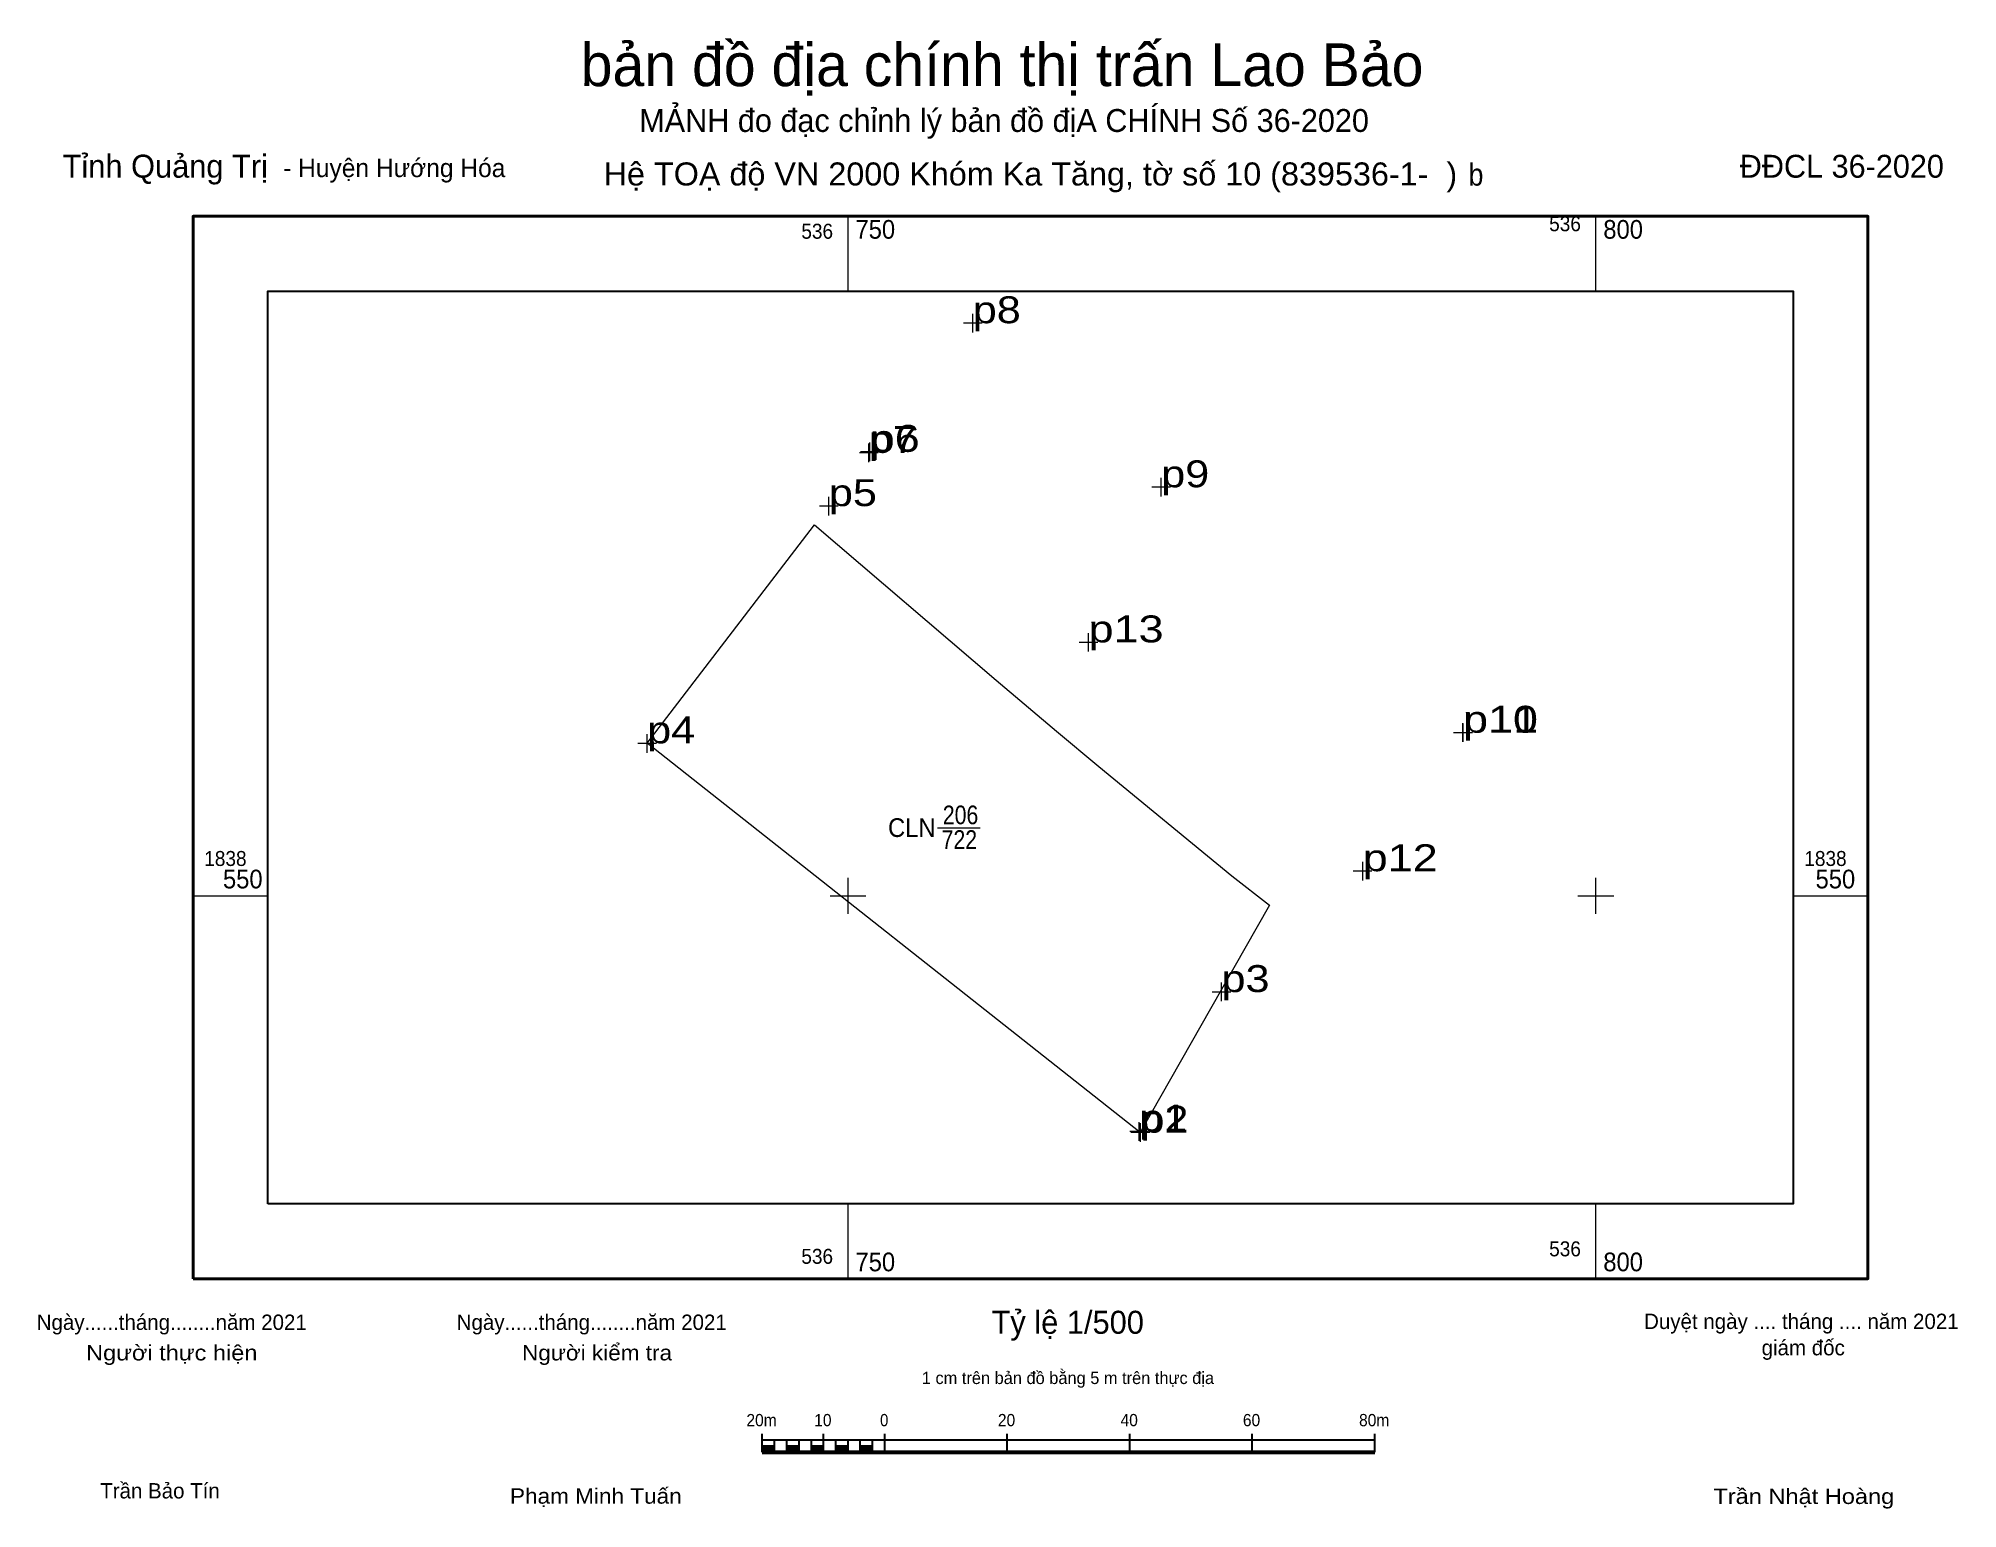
# Model space of a CAD drawing. Header units: metres. Extents: x 536487 to 537054, y 1838504 to 1838655.
# Drawn here: x 536695.9 to 536824.2, y 1838509 to 1838607.3 of the extents above; entities that cross this region are included whole.
import ezdxf
from ezdxf.enums import TextEntityAlignment as Align

# ---------------------------------------------------------------- set-up
doc = ezdxf.new("R2010")
doc.units = ezdxf.units.M
doc.header["$LTSCALE"] = 0.5
for name, color, linetype, lineweight in [('10', 7, 'Continuous', 13), ('13', 7, 'Continuous', 13), ('2', 7, 'Continuous', 25), ('63', 7, 'Continuous', 13), ('7', 7, 'Continuous', 13)]:
    doc.layers.add(name, color=color, linetype=linetype, lineweight=lineweight)
doc.layers.add('12', color=7, linetype='Continuous')

msp = doc.modelspace()

# ---------------------------------------------------------------- texts
at = {"layer": '12'}
for s, width, p in [('p8', 1.2, (536758.34, 1838588.29)), ('p7', 1.2, (536751.39, 1838579.62)), ('p6', 1.25, (536751.45, 1838579.69)), ('p9', 1.2, (536770.94, 1838577.32)), ('p5', 1.2, (536748.72, 1838576.06)), ('p13', 1.25, (536766.08, 1838566.95)), ('p10', 1.25, (536791.11, 1838560.91)), ('p11', 1.25, (536791.12, 1838560.91)), ('p4', 1.2, (536736.57, 1838560.2)), ('p12', 1.25, (536784.41, 1838551.65)), ('p3', 1.2, (536774.97, 1838543.57)), ('p1', 1.2, (536769.47, 1838534.25)), ('p2', 1.2, (536769.55, 1838534.17))]:
    msp.add_text(s, height=1.8, dxfattribs=dict(at, width=width)).set_placement(p)
at = {"layer": '13'}
for s, width, p in [('CLN', 0.95, (536754.265, 1838553.94)), ('206', 0.85, (536757.525, 1838554.79)), ('722', 0.85, (536757.445, 1838553.14))]:
    msp.add_text(s, height=1.25, dxfattribs=dict(at, width=width)).set_placement(p, align=Align.CENTER)
at = {"layer": '2'}
for s, height, p in [('bản đồ địa chính thị trấn Lao Bảo', 2.86, (536760.3, 1838604.14)), ('MẢNH đo đạc chỉnh lý bản đồ địA CHÍNH Số 36-2020', 1.53, (536760.435, 1838601.08)), ('Ngày......tháng........năm 2021', 1.025, (536704.785, 1838520.98)), ('Ngày......tháng........năm 2021', 1.025, (536732.865, 1838520.98)), ('Tỷ lệ 1/500', 1.54, (536764.69, 1838520.72)), ('Duyệt ngày .... tháng .... năm 2021', 1.025, (536813.74, 1838521.04)), ('giám đốc', 1.025, (536813.865, 1838519.28)), ('1 cm trên bản đồ bằng 5 m trên thực địa', 0.8188, (536764.705, 1838517.36)), ('Trần Bảo Tín', 1.024, (536704, 1838509.71))]:
    msp.add_text(s, height=height, dxfattribs=at).set_placement(p, align=Align.CENTER)
for s, height, p in [('Tỉnh Quảng Trị ', 1.539, (536697.49, 1838598.02)), ('- Huyện Hướng Hóa', 1.228, (536712.23, 1838598.06))]:
    msp.add_text(s, height=height, dxfattribs=at).set_placement(p)
for s, height, width, p in [('Hệ TOẠ độ VN 2000 Khóm Ka Tăng, tờ số 10 (839536-1-  )', 1.54, 1.05, (536762.195, 1838597.5)), ('b', 1.476, 0.9, (536791.99, 1838597.49)), ('Người thực hiện', 1.024, 1.15, (536704.785, 1838518.94)), ('Người kiểm tra', 1.024, 1.1, (536733.22, 1838518.94)), ('20m', 0.8188, 0.95, (536744.22, 1838514.54)), ('10', 0.8188, 0.95, (536748.32, 1838514.54)), ('0', 0.8188, 0.9, (536752.42, 1838514.54)), ('20', 0.8188, 0.95, (536760.6, 1838514.54)), ('40', 0.8188, 0.95, (536768.8, 1838514.54)), ('60', 0.8188, 0.95, (536776.98, 1838514.54)), ('80m', 0.8188, 0.95, (536785.18, 1838514.54)), ('Phạm Minh Tuấn', 1.025, 1.1, (536733.14, 1838509.36)), ('Trần Nhật Hoàng', 1.025, 1.15, (536813.905, 1838509.34))]:
    msp.add_text(s, height=height, dxfattribs=dict(at, width=width)).set_placement(p, align=Align.CENTER)
msp.add_text('ĐĐCL 36-2020', height=1.53, dxfattribs=at).set_placement((536823.27, 1838598.02), align=Align.RIGHT)
at = {"layer": '63', "width": 0.95}
for p in [(536749, 1838593.94), (536799, 1838594.44), (536799, 1838525.9), (536749, 1838525.4)]:
    msp.add_text('536', height=1, dxfattribs=at).set_placement(p, align=Align.RIGHT)
for s, height, p in [('750', 1.25, (536750.5, 1838593.94)), ('800', 1.25, (536800.5, 1838593.94)), ('1838', 1, (536706.96, 1838552)), ('1838', 1, (536706.96, 1838552)), ('1838', 1, (536813.94, 1838552)), ('1838', 1, (536813.94, 1838552)), ('550', 1.25, (536708.21, 1838550.5)), ('550', 1.25, (536814.69, 1838550.5)), ('750', 1.25, (536750.5, 1838524.9)), ('800', 1.25, (536800.5, 1838524.9))]:
    msp.add_text(s, height=height, dxfattribs=at).set_placement(p)

# ---------------------------------------------------------------- hatches: boundary and pattern name
at = {"layer": '2'}
for points in [[(536744.27, 1838512.81), (536745.09, 1838512.81), (536745.09, 1838513.22), (536744.27, 1838513.22)], [(536745.91, 1838512.81), (536746.73, 1838512.81), (536746.73, 1838513.22), (536745.91, 1838513.22)], [(536747.55, 1838512.81), (536748.37, 1838512.81), (536748.37, 1838513.22), (536747.55, 1838513.22)], [(536749.19, 1838512.81), (536750, 1838512.81), (536750, 1838513.22), (536749.19, 1838513.22)], [(536750.82, 1838512.81), (536751.64, 1838512.81), (536751.64, 1838513.22), (536750.82, 1838513.22)]]:
    msp.add_hatch(color=256, dxfattribs=at).paths.add_polyline_path(points)

# ---------------------------------------------------------------- linework, layer by layer
at = {"layer": '10'}
msp.add_lwpolyline([(536747.75, 1838574.8), (536759.91, 1838564.42), (536763.95, 1838561.02), (536766.78, 1838558.65), (536775.67, 1838551.34), (536778.19, 1838549.37), (536774.98, 1838543.74), (536769.53, 1838534.19), (536736.57, 1838560.2)], close=True, dxfattribs=at)
at = {"layer": '13'}
msp.add_line((536755.98, 1838554.55), (536758.84, 1838554.55), dxfattribs=at)
at = {"layer": '2'}
for p, q in [((536744.27, 1838512.81), (536744.27, 1838514.04)), ((536748.37, 1838512.81), (536748.37, 1838514.04)), ((536752.46, 1838512.81), (536752.46, 1838514.04)), ((536760.65, 1838512.81), (536760.65, 1838514.04)), ((536768.84, 1838512.81), (536768.84, 1838514.04)), ((536777.03, 1838512.81), (536777.03, 1838514.04)), ((536785.22, 1838512.81), (536785.22, 1838514.04)), ((536744.27, 1838513.63), (536785.22, 1838513.63)), ((536745.09, 1838512.81), (536745.09, 1838513.63)), ((536745.91, 1838512.81), (536745.91, 1838513.63)), ((536746.73, 1838512.81), (536746.73, 1838513.63)), ((536747.55, 1838512.81), (536747.55, 1838513.63)), ((536749.19, 1838512.81), (536749.19, 1838513.63)), ((536750, 1838512.81), (536750, 1838513.63)), ((536750.82, 1838512.81), (536750.82, 1838513.63)), ((536751.64, 1838512.81), (536751.64, 1838513.63))]:
    msp.add_line(p, q, dxfattribs=at)
at = {"layer": '2', "lineweight": 53}
msp.add_line((536744.27, 1838512.81), (536785.22, 1838512.81), dxfattribs=at)
at = {"layer": '2', "lineweight": 13}
for points in [[(536744.27, 1838512.81), (536745.09, 1838512.81), (536745.09, 1838513.22), (536744.27, 1838513.22)], [(536745.91, 1838512.81), (536746.73, 1838512.81), (536746.73, 1838513.22), (536745.91, 1838513.22)], [(536747.55, 1838512.81), (536748.37, 1838512.81), (536748.37, 1838513.22), (536747.55, 1838513.22)], [(536749.19, 1838512.81), (536750, 1838512.81), (536750, 1838513.22), (536749.19, 1838513.22)], [(536750.82, 1838512.81), (536751.64, 1838512.81), (536751.64, 1838513.22), (536750.82, 1838513.22)]]:
    msp.add_lwpolyline(points, close=True, dxfattribs=at)
at = {"layer": '63'}
for p, q in [((536750, 1838590.44), (536750, 1838595.44)), ((536800, 1838590.44), (536800, 1838595.44)), ((536750, 1838548.8), (536750, 1838551.2)), ((536800, 1838548.8), (536800, 1838551.2)), ((536706.21, 1838550), (536711.21, 1838550)), ((536748.8, 1838550), (536751.2, 1838550)), ((536798.8, 1838550), (536801.2, 1838550)), ((536813.19, 1838550), (536818.19, 1838550)), ((536750, 1838524.4), (536750, 1838529.4)), ((536800, 1838524.4), (536800, 1838529.4))]:
    msp.add_line(p, q, dxfattribs=at)
at = {"layer": '63', "lineweight": 40}
msp.add_lwpolyline([(536706.21, 1838524.4), (536706.21, 1838595.44), (536818.19, 1838595.44), (536818.19, 1838524.4)], close=True, dxfattribs=at)
at = {"layer": '63', "lineweight": 25}
msp.add_lwpolyline([(536711.21, 1838529.4), (536711.21, 1838590.44), (536813.19, 1838590.44), (536813.19, 1838529.4)], close=True, dxfattribs=at)
msp.add_lwpolyline([(536711.21, 1838529.4), (536711.21, 1838590.44), (536813.19, 1838590.44), (536813.19, 1838529.4)], close=True, dxfattribs=at)
msp.add_lwpolyline([(536711.21, 1838529.4), (536711.21, 1838590.44), (536813.19, 1838590.44), (536813.19, 1838529.4)], close=True, dxfattribs=at)
at = {"layer": '7'}
for p, q in [((536758.34, 1838587.67), (536758.34, 1838588.92)), ((536758.97, 1838588.29), (536757.72, 1838588.29)), ((536752.01, 1838579.62), (536750.76, 1838579.62)), ((536752.07, 1838579.69), (536750.83, 1838579.69)), ((536751.39, 1838578.99), (536751.39, 1838580.24)), ((536751.45, 1838579.06), (536751.45, 1838580.31)), ((536771.57, 1838577.32), (536770.32, 1838577.32)), ((536770.94, 1838576.7), (536770.94, 1838577.95)), ((536749.35, 1838576.06), (536748.1, 1838576.06)), ((536748.72, 1838575.43), (536748.72, 1838576.68)), ((536766.7, 1838566.95), (536765.45, 1838566.95)), ((536766.08, 1838566.33), (536766.08, 1838567.57)), ((536791.11, 1838560.29), (536791.11, 1838561.54)), ((536791.12, 1838560.29), (536791.12, 1838561.53)), ((536737.19, 1838560.19), (536735.95, 1838560.19)), ((536736.57, 1838559.57), (536736.57, 1838560.82)), ((536791.73, 1838560.91), (536790.49, 1838560.91)), ((536791.75, 1838560.91), (536790.5, 1838560.91)), ((536785.03, 1838551.65), (536783.78, 1838551.65)), ((536784.41, 1838551.03), (536784.41, 1838552.27)), ((536775.59, 1838543.57), (536774.34, 1838543.57)), ((536774.97, 1838542.95), (536774.97, 1838544.2)), ((536769.47, 1838533.63), (536769.47, 1838534.87)), ((536769.55, 1838533.55), (536769.55, 1838534.8)), ((536770.09, 1838534.25), (536768.84, 1838534.25)), ((536770.17, 1838534.17), (536768.92, 1838534.17))]:
    msp.add_line(p, q, dxfattribs=at)

msp.set_redraw_order([(e.dxf.handle, doc.entitydb.next_handle()) for e in msp.query("TEXT MTEXT ATTDEF DIMENSION ARC_DIMENSION")])  # texts and dimensions are drawn at this point

doc.saveas('drawing.dxf')
